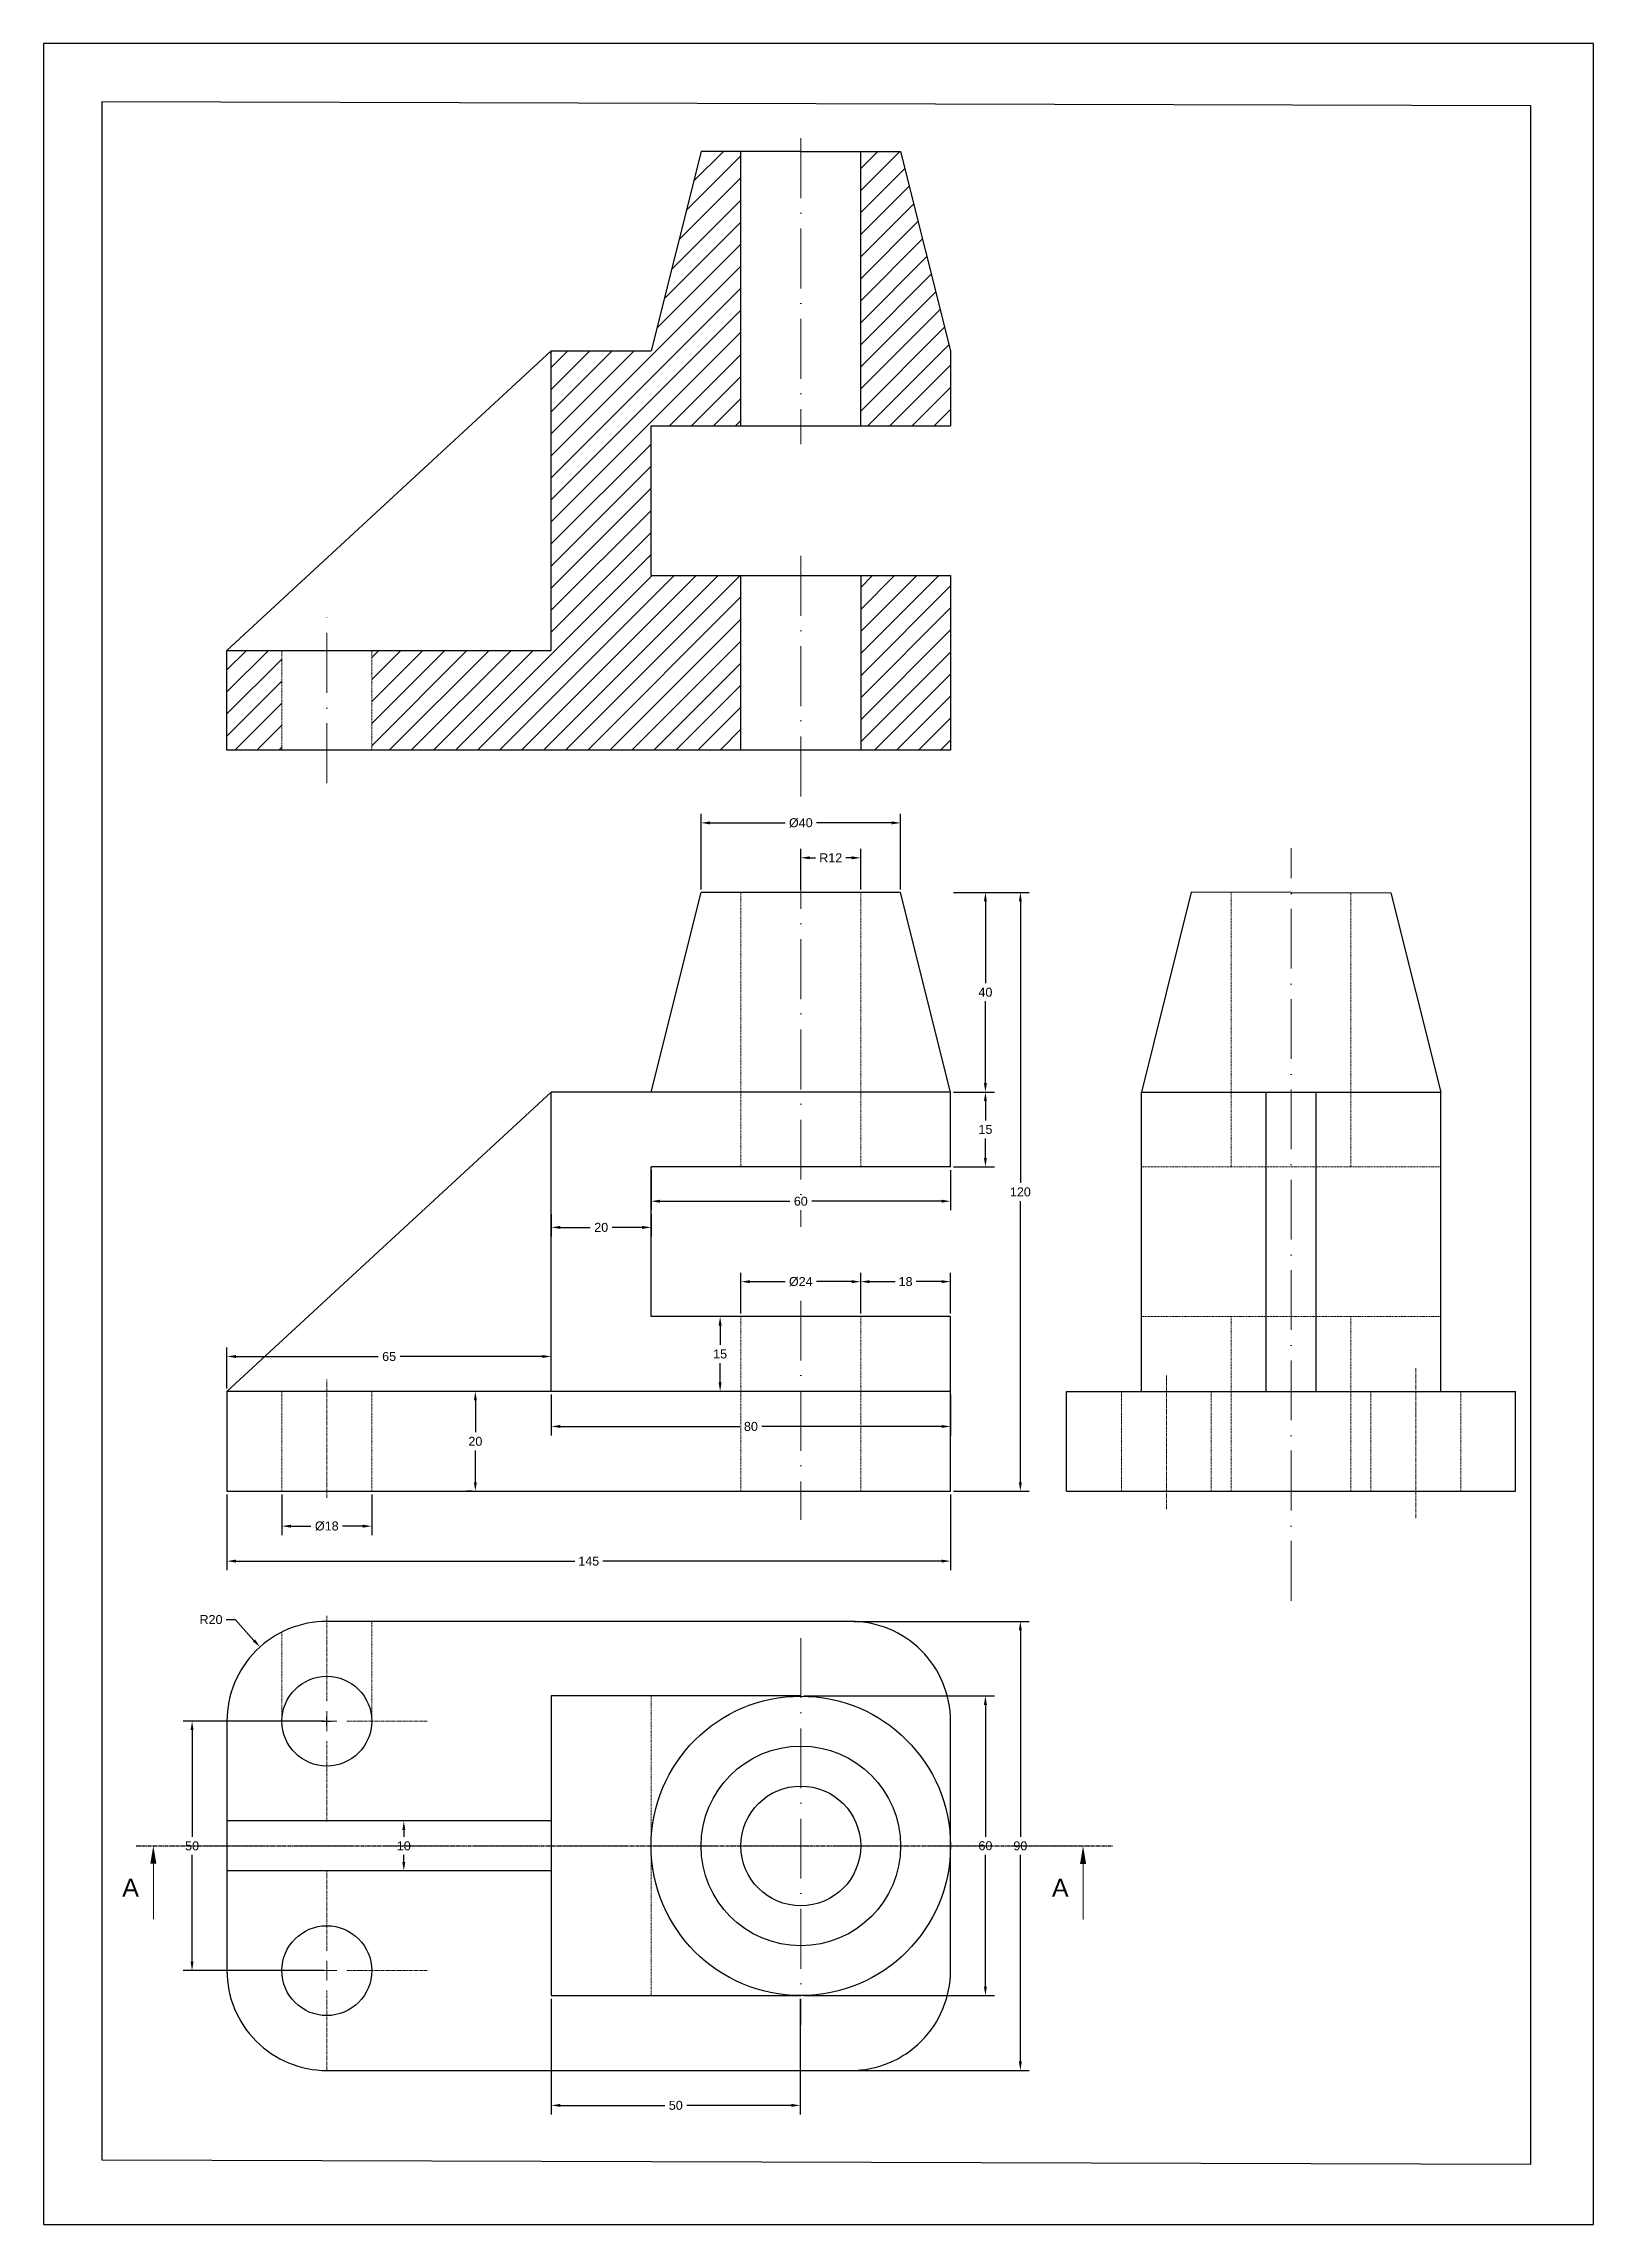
# Model space of a CAD drawing. Header units: inches. Extents: x -12 to 299, y -12 to 425.
import ezdxf

# ---------------------------------------------------------------- set-up
doc = ezdxf.new("R2010")
doc.units = ezdxf.units.IN
doc.header["$MEASUREMENT"] = 0
for name, pattern in [('ACAD_ISO10W100', [18, 12, -3, 0, -3]), ('CENTER2', [1.125, 0.75, -0.125, 0.125, -0.125]), ('HIDDEN2', [0.1875, 0.125, -0.0625])]:
    doc.linetypes.add(name, pattern=pattern)
for name, color, linetype, lineweight in [('axe', 181, 'ACAD_ISO10W100', 0), ('dimensiuni', 220, 'Continuous', 0), ('frame', 140, 'Continuous', 30), ('hasura', 30, 'Continuous', 0), ('PDF_hidden', 7, 'HIDDEN2', 0), ('vizibil', 7, 'Continuous', 30), ('ytaseu', 50, 'CENTER2', 30)]:
    doc.layers.add(name, color=color, linetype=linetype, lineweight=lineweight)
doc.styles.get("Standard").update_dxf_attribs({"font": 'arial.ttf'})
doc.dimstyles.new('Annotative', dxfattribs={"dimscale": 0, "dimtxt": 0.18, "dimasz": 0.18, "dimexe": 0.18, "dimexo": 0.0625, "dimgap": 0.09, "dimtad": 0, "dimtih": 1, "dimtoh": 1, "dimdec": 0, "dimzin": 0, "dimdsep": 46, "dimtxsty": 'Standard', "dimcen": 0.09, "dimadec": 0, "dimazin": 0, "dimtfac": 1, "dimtdec": 0, "dimtofl": 0, "dimtmove": 0, "dimatfit": 3, "dimfxl": 1, "dimtolj": 1, "dimtzin": 0, "dimarcsym": 0})

# ---------------------------------------------------------------- blocks, each defined once
blk = doc.blocks.new('*U1')
at = {"layer": 'axe', "color": 0, "linetype": 'CENTER2', "transparency": 16777216}
for p, q in [((0, 4), (0, 21.09)), ((-20.12, 0), (-4, 0)), ((4, 0), (20.12, 0)), ((0, -20.12), (0, -4))]:
    blk.add_line(p, q, dxfattribs=at)
at = {"layer": 'axe', "color": 0, "linetype": 'Continuous', "transparency": 16777216}
for p, q in [((-2, 0), (2, 0)), ((0, -2), (0, 2))]:
    blk.add_line(p, q, dxfattribs=at)
blk = doc.blocks.new('*U2')
at = {"layer": 'axe', "color": 0, "linetype": 'CENTER2', "transparency": 16777216}
for p, q in [((0, 4), (0, 20.12)), ((-20.12, 0), (-4, 0)), ((4, 0), (20.12, 0)), ((0, -20.12), (0, -4))]:
    blk.add_line(p, q, dxfattribs=at)
at = {"layer": 'axe', "color": 0, "linetype": 'Continuous', "transparency": 16777216}
for p, q in [((-2, 0), (2, 0)), ((0, -2), (0, 2))]:
    blk.add_line(p, q, dxfattribs=at)
blk = doc.blocks.new('*U4')
at = {"layer": 'axe', "color": 0, "linetype": 'CENTER2', "transparency": 16777216}
blk.add_line((0, -13.59), (0, 13.24), dxfattribs=at)
blk = doc.blocks.new('*U5')
at = {"layer": 'axe', "color": 0, "linetype": 'CENTER2', "transparency": 16777216}
blk.add_line((0, -15.37), (0, 14.72), dxfattribs=at)
blk = doc.blocks.new('*D7')
at = {"layer": 'Defpoints', "color": 0, "transparency": 16777216}
for p in [(25.04, 134.44), (170.04, 134.44), (170.04, 120.44)]:
    blk.add_point(p, dxfattribs=at)
at = {"layer": 'dimensiuni', "color": 0, "lineweight": -2, "transparency": 16777216}
for p, q in [((25.04, 133.81), (25.04, 118.64)), ((170.04, 133.81), (170.04, 118.64)), ((26.84, 120.44), (94.73, 120.44)), ((168.24, 120.44), (100.35, 120.44))]:
    blk.add_line(p, q, dxfattribs=at)
at = {"layer": 'dimensiuni', "color": 0, "transparency": 16777216}
for points in [[(26.84, 120.74), (26.84, 120.14), (25.04, 120.44)], [(168.24, 120.74), (168.24, 120.14), (170.04, 120.44)]]:
    blk.add_solid(points, dxfattribs=at)
at = {"layer": 'dimensiuni', "color": 0, "transparency": 16777216, "insert": (97.54, 120.44), "char_height": 1.8, "attachment_point": 5}
blk.add_mtext('\\A1;145', dxfattribs=at)
blk = doc.blocks.new('*D8')
at = {"layer": 'Defpoints', "color": 0, "transparency": 16777216}
for p in [(170.04, 254.44), (184.04, 254.44), (170.04, 134.44)]:
    blk.add_point(p, dxfattribs=at)
at = {"layer": 'dimensiuni', "color": 0, "lineweight": -2, "transparency": 16777216}
for p, q in [((170.67, 254.44), (185.84, 254.44)), ((184.04, 252.64), (184.04, 196.23)), ((184.04, 136.24), (184.04, 192.59)), ((170.67, 134.44), (185.84, 134.44))]:
    blk.add_line(p, q, dxfattribs=at)
at = {"layer": 'dimensiuni', "color": 0, "transparency": 16777216}
for points in [[(183.74, 252.64), (184.34, 252.64), (184.04, 254.44)], [(183.74, 136.24), (184.34, 136.24), (184.04, 134.44)]]:
    blk.add_solid(points, dxfattribs=at)
at = {"layer": 'dimensiuni', "color": 0, "transparency": 16777216, "insert": (184.04, 194.41), "char_height": 1.8, "attachment_point": 5}
blk.add_mtext('\\A1;120', dxfattribs=at)
blk = doc.blocks.new('*D9')
at = {"layer": 'Defpoints', "color": 0, "transparency": 16777216}
for p in [(36.04, 134.44), (54.04, 134.44), (54.04, 127.44)]:
    blk.add_point(p, dxfattribs=at)
at = {"layer": 'dimensiuni', "color": 0, "lineweight": -2, "transparency": 16777216}
for p, q in [((36.04, 133.81), (36.04, 125.64)), ((54.04, 133.81), (54.04, 125.64)), ((37.84, 127.44), (41.87, 127.44)), ((52.24, 127.44), (48.21, 127.44))]:
    blk.add_line(p, q, dxfattribs=at)
at = {"layer": 'dimensiuni', "color": 0, "transparency": 16777216}
for points in [[(37.84, 127.74), (37.84, 127.14), (36.04, 127.44)], [(52.24, 127.74), (52.24, 127.14), (54.04, 127.44)]]:
    blk.add_solid(points, dxfattribs=at)
at = {"layer": 'dimensiuni', "color": 0, "transparency": 16777216, "insert": (45.04, 127.44), "char_height": 1.8, "attachment_point": 5}
blk.add_mtext('\\A1;%%C18', dxfattribs=at)
blk = doc.blocks.new('*D10')
at = {"layer": 'Defpoints', "color": 0, "transparency": 16777216}
for p in [(140.04, 261.38), (140.04, 254.38), (152.04, 254.44)]:
    blk.add_point(p, dxfattribs=at)
at = {"layer": 'dimensiuni', "color": 0, "lineweight": -2, "transparency": 16777216}
for p, q in [((140.04, 255), (140.04, 263.18)), ((152.04, 255.06), (152.04, 263.18)), ((141.84, 261.38), (143, 261.38)), ((150.24, 261.38), (149.08, 261.38))]:
    blk.add_line(p, q, dxfattribs=at)
at = {"layer": 'dimensiuni', "color": 0, "transparency": 16777216}
for points in [[(141.84, 261.68), (141.84, 261.08), (140.04, 261.38)], [(150.24, 261.68), (150.24, 261.08), (152.04, 261.38)]]:
    blk.add_solid(points, dxfattribs=at)
at = {"layer": 'dimensiuni', "color": 0, "transparency": 16777216, "insert": (146.04, 261.38), "char_height": 1.8, "attachment_point": 5}
blk.add_mtext('\\A1;R12', dxfattribs=at)
blk = doc.blocks.new('*D11')
at = {"layer": 'Defpoints', "color": 0, "transparency": 16777216}
for p in [(120.05, 268.38), (120.05, 254.38), (160.04, 254.44)]:
    blk.add_point(p, dxfattribs=at)
at = {"layer": 'dimensiuni', "color": 0, "lineweight": -2, "transparency": 16777216}
for p, q in [((120.05, 255), (120.05, 270.18)), ((121.85, 268.38), (136.88, 268.38)), ((158.24, 268.38), (143.21, 268.38)), ((160.04, 255.06), (160.04, 270.18))]:
    blk.add_line(p, q, dxfattribs=at)
at = {"layer": 'dimensiuni', "color": 0, "transparency": 16777216}
for points in [[(121.85, 268.68), (121.85, 268.08), (120.05, 268.38)], [(158.24, 268.68), (158.24, 268.08), (160.04, 268.38)]]:
    blk.add_solid(points, dxfattribs=at)
at = {"layer": 'dimensiuni', "color": 0, "transparency": 16777216, "insert": (140.05, 268.38), "char_height": 1.8, "attachment_point": 5}
blk.add_mtext('\\A1;%%C40', dxfattribs=at)
blk = doc.blocks.new('*D12')
at = {"layer": 'Defpoints', "color": 0, "transparency": 16777216}
for p in [(170.04, 214.44), (170.04, 199.44), (177.04, 199.44)]:
    blk.add_point(p, dxfattribs=at)
at = {"layer": 'dimensiuni', "color": 0, "lineweight": -2, "transparency": 16777216}
for p, q in [((170.67, 214.44), (178.84, 214.44)), ((177.04, 212.64), (177.04, 208.76)), ((177.04, 201.24), (177.04, 205.12)), ((170.67, 199.44), (178.84, 199.44))]:
    blk.add_line(p, q, dxfattribs=at)
at = {"layer": 'dimensiuni', "color": 0, "transparency": 16777216}
for points in [[(176.74, 212.64), (177.34, 212.64), (177.04, 214.44)], [(176.74, 201.24), (177.34, 201.24), (177.04, 199.44)]]:
    blk.add_solid(points, dxfattribs=at)
at = {"layer": 'dimensiuni', "color": 0, "transparency": 16777216, "insert": (177.04, 206.94), "char_height": 1.8, "attachment_point": 5}
blk.add_mtext('\\A1;15', dxfattribs=at)
blk = doc.blocks.new('*D13')
at = {"layer": 'Defpoints', "color": 0, "transparency": 16777216}
for p in [(170.04, 254.44), (177.04, 254.44), (170.04, 214.44)]:
    blk.add_point(p, dxfattribs=at)
at = {"layer": 'dimensiuni', "color": 0, "lineweight": -2, "transparency": 16777216}
for p, q in [((170.67, 254.44), (178.84, 254.44)), ((177.04, 252.64), (177.04, 236.26)), ((177.04, 216.24), (177.04, 232.62)), ((170.67, 214.44), (178.84, 214.44))]:
    blk.add_line(p, q, dxfattribs=at)
at = {"layer": 'dimensiuni', "color": 0, "transparency": 16777216}
for points in [[(176.74, 252.64), (177.34, 252.64), (177.04, 254.44)], [(176.74, 216.24), (177.34, 216.24), (177.04, 214.44)]]:
    blk.add_solid(points, dxfattribs=at)
at = {"layer": 'dimensiuni', "color": 0, "transparency": 16777216, "insert": (177.04, 234.44), "char_height": 1.8, "attachment_point": 5}
blk.add_mtext('\\A1;40', dxfattribs=at)
blk = doc.blocks.new('*D14')
at = {"layer": 'Defpoints', "color": 0, "transparency": 16777216}
for p in [(90.04, 190.59), (110.04, 190.59), (110.04, 187.31)]:
    blk.add_point(p, dxfattribs=at)
at = {"layer": 'dimensiuni', "color": 0, "lineweight": -2, "transparency": 16777216}
for p, q in [((90.04, 189.97), (90.04, 185.51)), ((110.04, 189.97), (110.04, 185.51)), ((91.84, 187.31), (97.84, 187.31)), ((108.24, 187.31), (102.24, 187.31))]:
    blk.add_line(p, q, dxfattribs=at)
at = {"layer": 'dimensiuni', "color": 0, "transparency": 16777216}
for points in [[(91.84, 187.61), (91.84, 187.01), (90.04, 187.31)], [(108.24, 187.61), (108.24, 187.01), (110.04, 187.31)]]:
    blk.add_solid(points, dxfattribs=at)
at = {"layer": 'dimensiuni', "color": 0, "transparency": 16777216, "insert": (100.04, 187.31), "char_height": 1.8, "attachment_point": 5}
blk.add_mtext('\\A1;20', dxfattribs=at)
blk = doc.blocks.new('*D15')
at = {"layer": 'Defpoints', "color": 0, "transparency": 16777216}
for p in [(124.36, 169.44), (123.87, 154.44), (124.36, 154.44)]:
    blk.add_point(p, dxfattribs=at)
at = {"layer": 'dimensiuni', "color": 0, "lineweight": -2, "transparency": 16777216}
for p, q in [((123.73, 169.44), (122.07, 169.44)), ((123.87, 167.64), (123.87, 163.76)), ((123.87, 156.24), (123.87, 160.12)), ((123.73, 154.44), (122.07, 154.44))]:
    blk.add_line(p, q, dxfattribs=at)
at = {"layer": 'dimensiuni', "color": 0, "transparency": 16777216}
for points in [[(123.57, 167.64), (124.17, 167.64), (123.87, 169.44)], [(123.57, 156.24), (124.17, 156.24), (123.87, 154.44)]]:
    blk.add_solid(points, dxfattribs=at)
at = {"layer": 'dimensiuni', "color": 0, "transparency": 16777216, "insert": (123.87, 161.94), "char_height": 1.8, "attachment_point": 5}
blk.add_mtext('\\A1;15', dxfattribs=at)
blk = doc.blocks.new('*D16')
at = {"layer": 'Defpoints', "color": 0, "transparency": 16777216}
for p in [(110.04, 199.44), (170.04, 199.44), (170.04, 192.56)]:
    blk.add_point(p, dxfattribs=at)
at = {"layer": 'dimensiuni', "color": 0, "lineweight": -2, "transparency": 16777216}
for p, q in [((110.04, 198.81), (110.04, 190.76)), ((170.04, 198.81), (170.04, 190.76)), ((111.84, 192.56), (137.85, 192.56)), ((168.24, 192.56), (142.23, 192.56))]:
    blk.add_line(p, q, dxfattribs=at)
at = {"layer": 'dimensiuni', "color": 0, "transparency": 16777216}
for points in [[(111.84, 192.86), (111.84, 192.26), (110.04, 192.56)], [(168.24, 192.86), (168.24, 192.26), (170.04, 192.56)]]:
    blk.add_solid(points, dxfattribs=at)
at = {"layer": 'dimensiuni', "color": 0, "transparency": 16777216, "insert": (140.04, 192.56), "char_height": 1.8, "attachment_point": 5}
blk.add_mtext('\\A1;60', dxfattribs=at)
blk = doc.blocks.new('*D17')
at = {"layer": 'Defpoints', "color": 0, "transparency": 16777216}
for p in [(152.04, 176.44), (152.04, 169.44), (170.04, 169.44)]:
    blk.add_point(p, dxfattribs=at)
at = {"layer": 'dimensiuni', "color": 0, "lineweight": -2, "transparency": 16777216}
for p, q in [((152.04, 170.06), (152.04, 178.24)), ((153.84, 176.44), (158.93, 176.44)), ((168.24, 176.44), (163.15, 176.44)), ((170.04, 170.06), (170.04, 178.24))]:
    blk.add_line(p, q, dxfattribs=at)
at = {"layer": 'dimensiuni', "color": 0, "transparency": 16777216}
for points in [[(153.84, 176.74), (153.84, 176.14), (152.04, 176.44)], [(168.24, 176.74), (168.24, 176.14), (170.04, 176.44)]]:
    blk.add_solid(points, dxfattribs=at)
at = {"layer": 'dimensiuni', "color": 0, "transparency": 16777216, "insert": (161.04, 176.44), "char_height": 1.8, "attachment_point": 5}
blk.add_mtext('\\A1;18', dxfattribs=at)
blk = doc.blocks.new('*D18')
at = {"layer": 'Defpoints', "color": 0, "transparency": 16777216}
for p in [(128.04, 176.44), (128.04, 169.44), (152.04, 169.44)]:
    blk.add_point(p, dxfattribs=at)
at = {"layer": 'dimensiuni', "color": 0, "lineweight": -2, "transparency": 16777216}
for p, q in [((128.04, 170.06), (128.04, 178.24)), ((129.84, 176.44), (136.88, 176.44)), ((150.24, 176.44), (143.21, 176.44)), ((152.04, 170.06), (152.04, 178.24))]:
    blk.add_line(p, q, dxfattribs=at)
at = {"layer": 'dimensiuni', "color": 0, "transparency": 16777216}
for points in [[(129.84, 176.74), (129.84, 176.14), (128.04, 176.44)], [(150.24, 176.74), (150.24, 176.14), (152.04, 176.44)]]:
    blk.add_solid(points, dxfattribs=at)
at = {"layer": 'dimensiuni', "color": 0, "transparency": 16777216, "insert": (140.04, 176.44), "char_height": 1.8, "attachment_point": 5}
blk.add_mtext('\\A1;%%C24', dxfattribs=at)
blk = doc.blocks.new('*D19')
at = {"layer": 'Defpoints', "color": 0, "transparency": 16777216}
for p in [(25.04, 161.44), (25.04, 154.44), (90.04, 154.44)]:
    blk.add_point(p, dxfattribs=at)
at = {"layer": 'dimensiuni', "color": 0, "lineweight": -2, "transparency": 16777216}
for p, q in [((25.04, 155.06), (25.04, 163.24)), ((90.04, 155.06), (90.04, 163.24)), ((26.84, 161.44), (55.34, 161.44)), ((88.24, 161.44), (59.74, 161.44))]:
    blk.add_line(p, q, dxfattribs=at)
at = {"layer": 'dimensiuni', "color": 0, "transparency": 16777216}
for points in [[(26.84, 161.74), (26.84, 161.14), (25.04, 161.44)], [(88.24, 161.74), (88.24, 161.14), (90.04, 161.44)]]:
    blk.add_solid(points, dxfattribs=at)
at = {"layer": 'dimensiuni', "color": 0, "transparency": 16777216, "insert": (57.54, 161.44), "char_height": 1.8, "attachment_point": 5}
blk.add_mtext('\\A1;65', dxfattribs=at)
blk = doc.blocks.new('*D20')
at = {"layer": 'Defpoints', "color": 0, "transparency": 16777216}
for p in [(90.04, 154.44), (170.04, 154.44), (170.04, 147.42)]:
    blk.add_point(p, dxfattribs=at)
at = {"layer": 'dimensiuni', "color": 0, "lineweight": -2, "transparency": 16777216}
for p, q in [((90.04, 153.81), (90.04, 145.62)), ((170.04, 153.81), (170.04, 145.62)), ((91.84, 147.42), (127.85, 147.42)), ((168.24, 147.42), (132.23, 147.42))]:
    blk.add_line(p, q, dxfattribs=at)
at = {"layer": 'dimensiuni', "color": 0, "transparency": 16777216}
for points in [[(91.84, 147.72), (91.84, 147.12), (90.04, 147.42)], [(168.24, 147.72), (168.24, 147.12), (170.04, 147.42)]]:
    blk.add_solid(points, dxfattribs=at)
at = {"layer": 'dimensiuni', "color": 0, "transparency": 16777216, "insert": (130.04, 147.42), "char_height": 1.8, "attachment_point": 5}
blk.add_mtext('\\A1;80', dxfattribs=at)
blk = doc.blocks.new('*D21')
at = {"layer": 'Defpoints', "color": 0, "transparency": 16777216}
for p in [(74.82, 154.44), (74.82, 134.44), (74.82, 134.44)]:
    blk.add_point(p, dxfattribs=at)
at = {"layer": 'dimensiuni', "color": 0, "lineweight": -2, "transparency": 16777216}
for p, q in [((74.19, 154.44), (73.02, 154.44)), ((74.82, 152.64), (74.82, 146.26)), ((74.82, 136.24), (74.82, 142.62)), ((74.19, 134.44), (73.02, 134.44))]:
    blk.add_line(p, q, dxfattribs=at)
at = {"layer": 'dimensiuni', "color": 0, "transparency": 16777216}
for points in [[(74.52, 152.64), (75.12, 152.64), (74.82, 154.44)], [(74.52, 136.24), (75.12, 136.24), (74.82, 134.44)]]:
    blk.add_solid(points, dxfattribs=at)
at = {"layer": 'dimensiuni', "color": 0, "transparency": 16777216, "insert": (74.82, 144.44), "char_height": 1.8, "attachment_point": 5}
blk.add_mtext('\\A1;20', dxfattribs=at)
blk = doc.blocks.new('*D22')
at = {"layer": 'Defpoints', "color": 0, "transparency": 16777216}
for p in [(31.65, 103.22), (45.04, 88.36)]:
    blk.add_point(p, dxfattribs=at)
at = {"layer": 'dimensiuni', "color": 0, "lineweight": -2, "transparency": 16777216}
for p, q in [((24.89, 108.72), (26.69, 108.72)), ((26.69, 108.72), (30.45, 104.55)), ((44.14, 88.36), (45.94, 88.36)), ((45.04, 87.46), (45.04, 89.26))]:
    blk.add_line(p, q, dxfattribs=at)
at = {"layer": 'dimensiuni', "color": 0, "transparency": 16777216}
blk.add_solid([(30.67, 104.76), (30.22, 104.35), (31.65, 103.22)], dxfattribs=at)
at = {"layer": 'dimensiuni', "color": 0, "transparency": 16777216, "insert": (21.84, 108.72), "char_height": 1.8, "attachment_point": 5}
blk.add_mtext('\\A1;R20', dxfattribs=at)
blk = doc.blocks.new('*D23')
at = {"layer": 'Defpoints', "color": 0, "transparency": 16777216}
for p in [(140.04, 93.41), (140.04, 33.36), (177.04, 33.36)]:
    blk.add_point(p, dxfattribs=at)
at = {"layer": 'dimensiuni', "color": 0, "lineweight": -2, "transparency": 16777216}
for p, q in [((140.67, 93.41), (178.84, 93.41)), ((177.04, 91.61), (177.04, 65.21)), ((177.04, 35.16), (177.04, 61.57)), ((140.67, 33.36), (178.84, 33.36))]:
    blk.add_line(p, q, dxfattribs=at)
at = {"layer": 'dimensiuni', "color": 0, "transparency": 16777216}
for points in [[(176.74, 91.61), (177.34, 91.61), (177.04, 93.41)], [(176.74, 35.16), (177.34, 35.16), (177.04, 33.36)]]:
    blk.add_solid(points, dxfattribs=at)
at = {"layer": 'dimensiuni', "color": 0, "transparency": 16777216, "insert": (177.04, 63.39), "char_height": 1.8, "attachment_point": 5}
blk.add_mtext('\\A1;60', dxfattribs=at)
blk = doc.blocks.new('*D24')
at = {"layer": 'Defpoints', "color": 0, "transparency": 16777216}
for p in [(90.04, 33.36), (139.94, 33.36), (139.94, 11.36)]:
    blk.add_point(p, dxfattribs=at)
at = {"layer": 'dimensiuni', "color": 0, "lineweight": -2, "transparency": 16777216}
for p, q in [((90.04, 32.74), (90.04, 9.56)), ((139.94, 32.74), (139.94, 9.56)), ((91.84, 11.36), (112.81, 11.36)), ((138.14, 11.36), (117.18, 11.36))]:
    blk.add_line(p, q, dxfattribs=at)
at = {"layer": 'dimensiuni', "color": 0, "transparency": 16777216}
for points in [[(91.84, 11.66), (91.84, 11.06), (90.04, 11.36)], [(138.14, 11.66), (138.14, 11.06), (139.94, 11.36)]]:
    blk.add_solid(points, dxfattribs=at)
at = {"layer": 'dimensiuni', "color": 0, "transparency": 16777216, "insert": (114.99, 11.36), "char_height": 1.8, "attachment_point": 5}
blk.add_mtext('\\A1;50', dxfattribs=at)
blk = doc.blocks.new('*D25')
at = {"layer": 'Defpoints', "color": 0, "transparency": 16777216}
for p in [(45.04, 88.36), (18.04, 38.36), (45.04, 38.36)]:
    blk.add_point(p, dxfattribs=at)
at = {"layer": 'dimensiuni', "color": 0, "lineweight": -2, "transparency": 16777216}
for p, q in [((44.42, 88.36), (16.24, 88.36)), ((18.04, 86.56), (18.04, 65.18)), ((18.04, 40.16), (18.04, 61.54)), ((44.42, 38.36), (16.24, 38.36))]:
    blk.add_line(p, q, dxfattribs=at)
at = {"layer": 'dimensiuni', "color": 0, "transparency": 16777216}
for points in [[(17.74, 86.56), (18.34, 86.56), (18.04, 88.36)], [(17.74, 40.16), (18.34, 40.16), (18.04, 38.36)]]:
    blk.add_solid(points, dxfattribs=at)
at = {"layer": 'dimensiuni', "color": 0, "transparency": 16777216, "insert": (18.04, 63.36), "char_height": 1.8, "attachment_point": 5}
blk.add_mtext('\\A1;50', dxfattribs=at)
blk = doc.blocks.new('*D26')
at = {"layer": 'Defpoints', "color": 0, "transparency": 16777216}
for p in [(60.48, 68.36), (60.48, 58.36), (60.48, 58.36)]:
    blk.add_point(p, dxfattribs=at)
at = {"layer": 'dimensiuni', "color": 0, "lineweight": -2, "transparency": 16777216}
for p, q in [((59.85, 68.36), (58.68, 68.36)), ((60.48, 66.56), (60.48, 65.18)), ((60.48, 60.16), (60.48, 61.54)), ((59.85, 58.36), (58.68, 58.36))]:
    blk.add_line(p, q, dxfattribs=at)
at = {"layer": 'dimensiuni', "color": 0, "transparency": 16777216}
for points in [[(60.18, 66.56), (60.78, 66.56), (60.48, 68.36)], [(60.18, 60.16), (60.78, 60.16), (60.48, 58.36)]]:
    blk.add_solid(points, dxfattribs=at)
at = {"layer": 'dimensiuni', "color": 0, "transparency": 16777216, "insert": (60.48, 63.36), "char_height": 1.8, "attachment_point": 5}
blk.add_mtext('\\A1;10', dxfattribs=at)
blk = doc.blocks.new('*D27')
at = {"layer": 'Defpoints', "color": 0, "transparency": 16777216}
for p in [(150.04, 108.36), (150.04, 18.36), (184.04, 18.36)]:
    blk.add_point(p, dxfattribs=at)
at = {"layer": 'dimensiuni', "color": 0, "lineweight": -2, "transparency": 16777216}
for p, q in [((150.67, 108.36), (185.84, 108.36)), ((184.04, 106.56), (184.04, 65.18)), ((184.04, 20.16), (184.04, 61.54)), ((150.67, 18.36), (185.84, 18.36))]:
    blk.add_line(p, q, dxfattribs=at)
at = {"layer": 'dimensiuni', "color": 0, "transparency": 16777216}
for points in [[(183.74, 106.56), (184.34, 106.56), (184.04, 108.36)], [(183.74, 20.16), (184.34, 20.16), (184.04, 18.36)]]:
    blk.add_solid(points, dxfattribs=at)
at = {"layer": 'dimensiuni', "color": 0, "transparency": 16777216, "insert": (184.04, 63.36), "char_height": 1.8, "attachment_point": 5}
blk.add_mtext('\\A1;90', dxfattribs=at)
blk = doc.blocks.new('*U33')
at = {"layer": 'axe', "color": 0, "linetype": 'CENTER2', "transparency": 16777216}
blk.add_line((0, -21.35), (0, 2.39), dxfattribs=at)

msp = doc.modelspace()

# ---------------------------------------------------------------- hatches: boundary and pattern name
at = {"layer": 'hasura', "true_color": 0xcd6928}
h = msp.add_hatch(dxfattribs=at)
h.set_pattern_fill('ANSI31', color=32, scale=25)
h.paths.add_polyline_path([(128.04, 402.95), (120.06, 402.95), (110.04, 362.95), (90.04, 362.95), (90.04, 302.95), (54.04, 302.95), (54.04, 282.95), (128.04, 282.95), (128.04, 317.95), (110.04, 317.95), (110.04, 347.95), (128.04, 347.95)])
h.paths.add_polyline_path([(160.04, 402.95), (152.04, 402.95), (152.04, 347.95), (170.04, 347.95), (170.04, 362.95)])
h.paths.add_polyline_path([(170.04, 317.95), (152.04, 317.95), (152.04, 282.95), (170.04, 282.95), (170.04, 302.95)])
h.paths.add_polyline_path([(36.04, 302.95), (25.04, 302.95), (25.04, 282.95), (36.04, 282.95)])

# ---------------------------------------------------------------- linework, layer by layer
at = {"layer": 'axe'}
for p, q in [((45.04, 276.37), (45.04, 311.75)), ((195.41, 63.36), (20.79, 63.36))]:
    msp.add_line(p, q, dxfattribs=at)
for points in [[(140.04, 405.57), (140.04, 344.27)], [(140.04, 321.9), (140.04, 271.16)], [(140.04, 263.18), (140.04, 187.44)], [(238.3, 112.47), (238.3, 263.32)], [(140.04, 172.61), (140.04, 128.72)], [(140.04, 105.02), (140.04, 27.46)]]:
    msp.add_lwpolyline(points, dxfattribs=at)
at = {"layer": 'dimensiuni'}
for p, q in [((10.28, 59.8), (10.28, 48.65)), ((196.61, 59.76), (196.61, 48.61))]:
    msp.add_line(p, q, dxfattribs=at)
for points in [[(9.68, 59.8), (10.88, 59.8), (10.28, 63.4)], [(196.01, 59.76), (197.21, 59.76), (196.61, 63.36)]]:
    msp.add_solid(points, dxfattribs=at)
at = {"layer": 'frame'}
for points in [[(-11.71, -12.49), (298.88, -12.49), (298.88, 424.55), (-11.71, 424.55)], [(-0.02, 0.42), (286.38, -0.41), (286.38, 412.07), (-0.02, 412.89)]]:
    msp.add_lwpolyline(points, close=True, dxfattribs=at)
at = {"layer": 'PDF_hidden'}
for p, q in [((36.04, 282.95), (36.04, 302.95)), ((54.04, 282.95), (54.04, 302.95)), ((152.04, 199.44), (152.04, 254.44)), ((36.04, 134.44), (36.04, 154.44)), ((54.04, 134.44), (54.04, 154.44)), ((36.04, 88.36), (36.04, 106.22)), ((54.04, 88.36), (54.04, 108.36))]:
    msp.add_line(p, q, dxfattribs=at)
for points in [[(128.04, 254.44), (128.04, 199.44)], [(226.3, 199.44), (226.3, 254.44)], [(250.3, 199.44), (250.3, 254.44)], [(208.3, 199.44), (268.3, 199.44)], [(128.04, 169.44), (128.04, 134.44)], [(152.04, 169.44), (152.04, 134.44)], [(208.3, 169.44), (268.3, 169.44)], [(226.3, 134.44), (226.3, 169.44)], [(250.3, 134.44), (250.3, 169.44)], [(204.3, 134.44), (204.3, 154.44)], [(222.3, 134.44), (222.3, 154.44)], [(254.3, 134.44), (254.3, 154.44)], [(272.3, 134.44), (272.3, 154.44)], [(110.04, 33.36), (110.04, 93.41)]]:
    msp.add_lwpolyline(points, dxfattribs=at)
at = {"layer": 'vizibil'}
for p, q in [((160.04, 254.44), (120.04, 254.44)), ((170.04, 214.44), (90.04, 214.44)), ((170.04, 199.44), (170.04, 214.44)), ((170.04, 199.44), (110.04, 199.44)), ((110.04, 169.44), (110.04, 199.44)), ((170.04, 169.44), (110.04, 169.44)), ((170.04, 154.44), (170.04, 169.44)), ((170.04, 154.44), (25.04, 154.44)), ((25.04, 154.44), (25.04, 134.44)), ((170.04, 134.44), (170.04, 154.44)), ((25.04, 134.44), (170.04, 134.44)), ((90.04, 68.36), (25.04, 68.36)), ((90.04, 58.36), (25.04, 58.36))]:
    msp.add_line(p, q, dxfattribs=at)
for points in [[(120.06, 402.95), (110.04, 362.95)], [(140.04, 402.95), (120.06, 402.95)], [(128.04, 347.95), (128.04, 402.95)], [(140.04, 402.95), (160.04, 402.95)], [(152.04, 347.95), (152.04, 402.95)], [(160.04, 402.95), (170.04, 362.95)], [(90.04, 362.95), (25.04, 302.95)], [(90.04, 302.95), (90.04, 362.95)], [(90.04, 362.95), (110.04, 362.95)], [(170.04, 362.95), (170.04, 347.95)], [(110.04, 317.95), (110.04, 347.95)], [(110.04, 347.95), (170.04, 347.95)], [(110.04, 317.95), (152.04, 317.95), (152.04, 282.95)], [(128.04, 282.95), (128.04, 317.95)], [(152.04, 317.95), (170.04, 317.95), (170.04, 302.95)], [(25.04, 282.95), (25.04, 302.95)], [(25.04, 302.95), (90.04, 302.95)], [(170.04, 302.95), (170.04, 302.95), (170.04, 282.95)], [(170.04, 282.95), (25.04, 282.95)], [(110.04, 214.44), (120.04, 254.44)], [(170.04, 214.44), (160.04, 254.44)], [(218.3, 254.5), (208.3, 214.44)], [(238.3, 254.44), (218.3, 254.5)], [(238.3, 254.44), (258.3, 254.37)], [(258.3, 254.37), (268.3, 214.44)], [(90.04, 214.44), (25.04, 154.44)], [(90.04, 154.44), (90.04, 214.44)], [(208.3, 154.44), (208.3, 214.44)], [(208.3, 214.44), (268.3, 214.44)], [(233.3, 154.44), (233.3, 214.44)], [(243.3, 154.44), (243.3, 214.44)], [(268.3, 154.44), (268.3, 214.44)], [(193.3, 154.44), (283.3, 154.44)], [(193.3, 134.44), (193.3, 154.44)], [(283.3, 134.44), (283.3, 154.44)], [(193.3, 134.44), (283.3, 134.44)], [(140.04, 93.41), (90.04, 93.41)], [(90.04, 93.41), (90.04, 33.36)], [(90.04, 33.36), (140.04, 33.36)]]:
    msp.add_lwpolyline(points, dxfattribs=at)
msp.add_lwpolyline([(150.04, 18.36, 0.414214), (170.04, 38.36), (170.04, 88.36, 0.414214), (150.04, 108.36), (45.04, 108.36, 0.414214), (25.04, 88.36), (25.04, 38.36, 0.414214), (45.04, 18.36), (150.04, 18.36)], format="xyb", dxfattribs=at)
for centre, radius in [((45.04, 88.36), 9), ((140.04, 63.36), 30), ((140.04, 63.36), 20), ((140.04, 63.36), 12), ((45.04, 38.36), 9)]:
    msp.add_circle(centre, radius, dxfattribs=at)
at = {"layer": 'ytaseu'}
msp.add_line((6.86, 63.36), (202.51, 63.36), dxfattribs=at)

# ---------------------------------------------------------------- block references
at = {"layer": 'axe', "linetype": 'CENTER2'}
for name, p in [('*U4', (213.3, 144.44)), ('*U5', (263.3, 144.44)), ('*U33', (45.04, 154.44)), ('*U1', (45.04, 88.36)), ('*U2', (45.04, 38.36))]:
    msp.add_blockref(name, p, dxfattribs=at)

# ---------------------------------------------------------------- texts
at = {"layer": 'dimensiuni', "char_height": 3.6, "attachment_point": 5}
for insert in [(5.72, 55.01), (192.04, 54.98)]:
    msp.add_mtext('\\A1;A', dxfattribs=dict(at, insert=insert))

# ---------------------------------------------------------------- dimensions: what is measured, and where the dimension line sits
at = {"layer": 'dimensiuni'}
for base, p1, p2, text, picture, middle in [((120.05, 268.38), (160.04, 254.44), (120.05, 254.38), '%%C<>', '*D11', (140.05, 268.38)), ((140.04, 261.38), (152.04, 254.44), (140.04, 254.38), 'R<>', '*D10', (146.04, 261.38)), ((128.04, 176.44), (152.04, 169.44), (128.04, 169.44), '%%C<>', '*D18', (140.04, 176.44)), ((54.04, 127.44), (36.04, 134.44), (54.04, 134.44), '%%C<>', '*D9', (45.04, 127.44))]:
    dim = msp.add_linear_dim(base=base, p1=p1, p2=p2, text=text, dimstyle='Annotative', dxfattribs=at)
    dim.commit()
    dim.dimension.update_dxf_attribs({"geometry": picture, "text_midpoint": middle})
for base, p1, p2, picture, middle in [((184.04, 254.44), (170.04, 134.44), (170.04, 254.44), '*D8', (184.04, 194.41)), ((184.04, 18.36), (150.04, 108.36), (150.04, 18.36), '*D27', (184.04, 63.36))]:
    dim = msp.add_linear_dim(base=base, p1=p1, p2=p2, angle=90, dimstyle='Annotative', dxfattribs=at)
    dim.commit()
    dim.dimension.update_dxf_attribs({"geometry": picture, "text_midpoint": middle, "dimtype": 160})
for base, p1, p2, picture, middle in [((177.04, 254.44), (170.04, 214.44), (170.04, 254.44), '*D13', (177.04, 234.44)), ((177.04, 199.44), (170.04, 214.44), (170.04, 199.44), '*D12', (177.04, 206.94)), ((123.87, 154.44), (124.36, 169.44), (124.36, 154.44), '*D15', (123.87, 161.94)), ((74.82, 134.44), (74.82, 154.44), (74.82, 134.44), '*D21', (74.82, 144.44)), ((177.04, 33.36), (140.04, 93.41), (140.04, 33.36), '*D23', (177.04, 63.39)), ((18.04, 38.36), (45.04, 88.36), (45.04, 38.36), '*D25', (18.04, 63.36)), ((60.48, 58.36), (60.48, 68.36), (60.48, 58.36), '*D26', (60.48, 63.36))]:
    dim = msp.add_linear_dim(base=base, p1=p1, p2=p2, angle=90, dimstyle='Annotative', dxfattribs=at)
    dim.commit()
    dim.dimension.update_dxf_attribs({"geometry": picture, "text_midpoint": middle})
for base, p1, p2, picture, middle in [((170.04, 192.56), (110.04, 199.44), (170.04, 199.44), '*D16', (140.04, 192.56)), ((110.04, 187.31), (90.04, 190.59), (110.04, 190.59), '*D14', (100.04, 187.31)), ((152.04, 176.44), (170.04, 169.44), (152.04, 169.44), '*D17', (161.04, 176.44)), ((170.04, 147.42), (90.04, 154.44), (170.04, 154.44), '*D20', (130.04, 147.42)), ((170.04, 120.44), (25.04, 134.44), (170.04, 134.44), '*D7', (97.54, 120.44)), ((139.94, 11.36), (90.04, 33.36), (139.94, 33.36), '*D24', (114.99, 11.36))]:
    dim = msp.add_linear_dim(base=base, p1=p1, p2=p2, dimstyle='Annotative', dxfattribs=at)
    dim.commit()
    dim.dimension.update_dxf_attribs({"geometry": picture, "text_midpoint": middle})
dim = msp.add_linear_dim(base=(25.04, 161.44), p1=(90.04, 154.44), p2=(25.04, 154.44), dimstyle='Annotative', dxfattribs=at)
dim.commit()
dim.dimension.update_dxf_attribs({"geometry": '*D19', "text_midpoint": (57.54, 161.44), "dimtype": 160})
dim = msp.add_radius_dim(center=(45.04, 88.36), mpoint=(31.65, 103.22), dimstyle='Annotative', dxfattribs=at)
dim.commit()
dim.dimension.update_dxf_attribs({"geometry": '*D22', "text_midpoint": (21.84, 108.72), "dimtype": 164})

doc.saveas('drawing.dxf')
